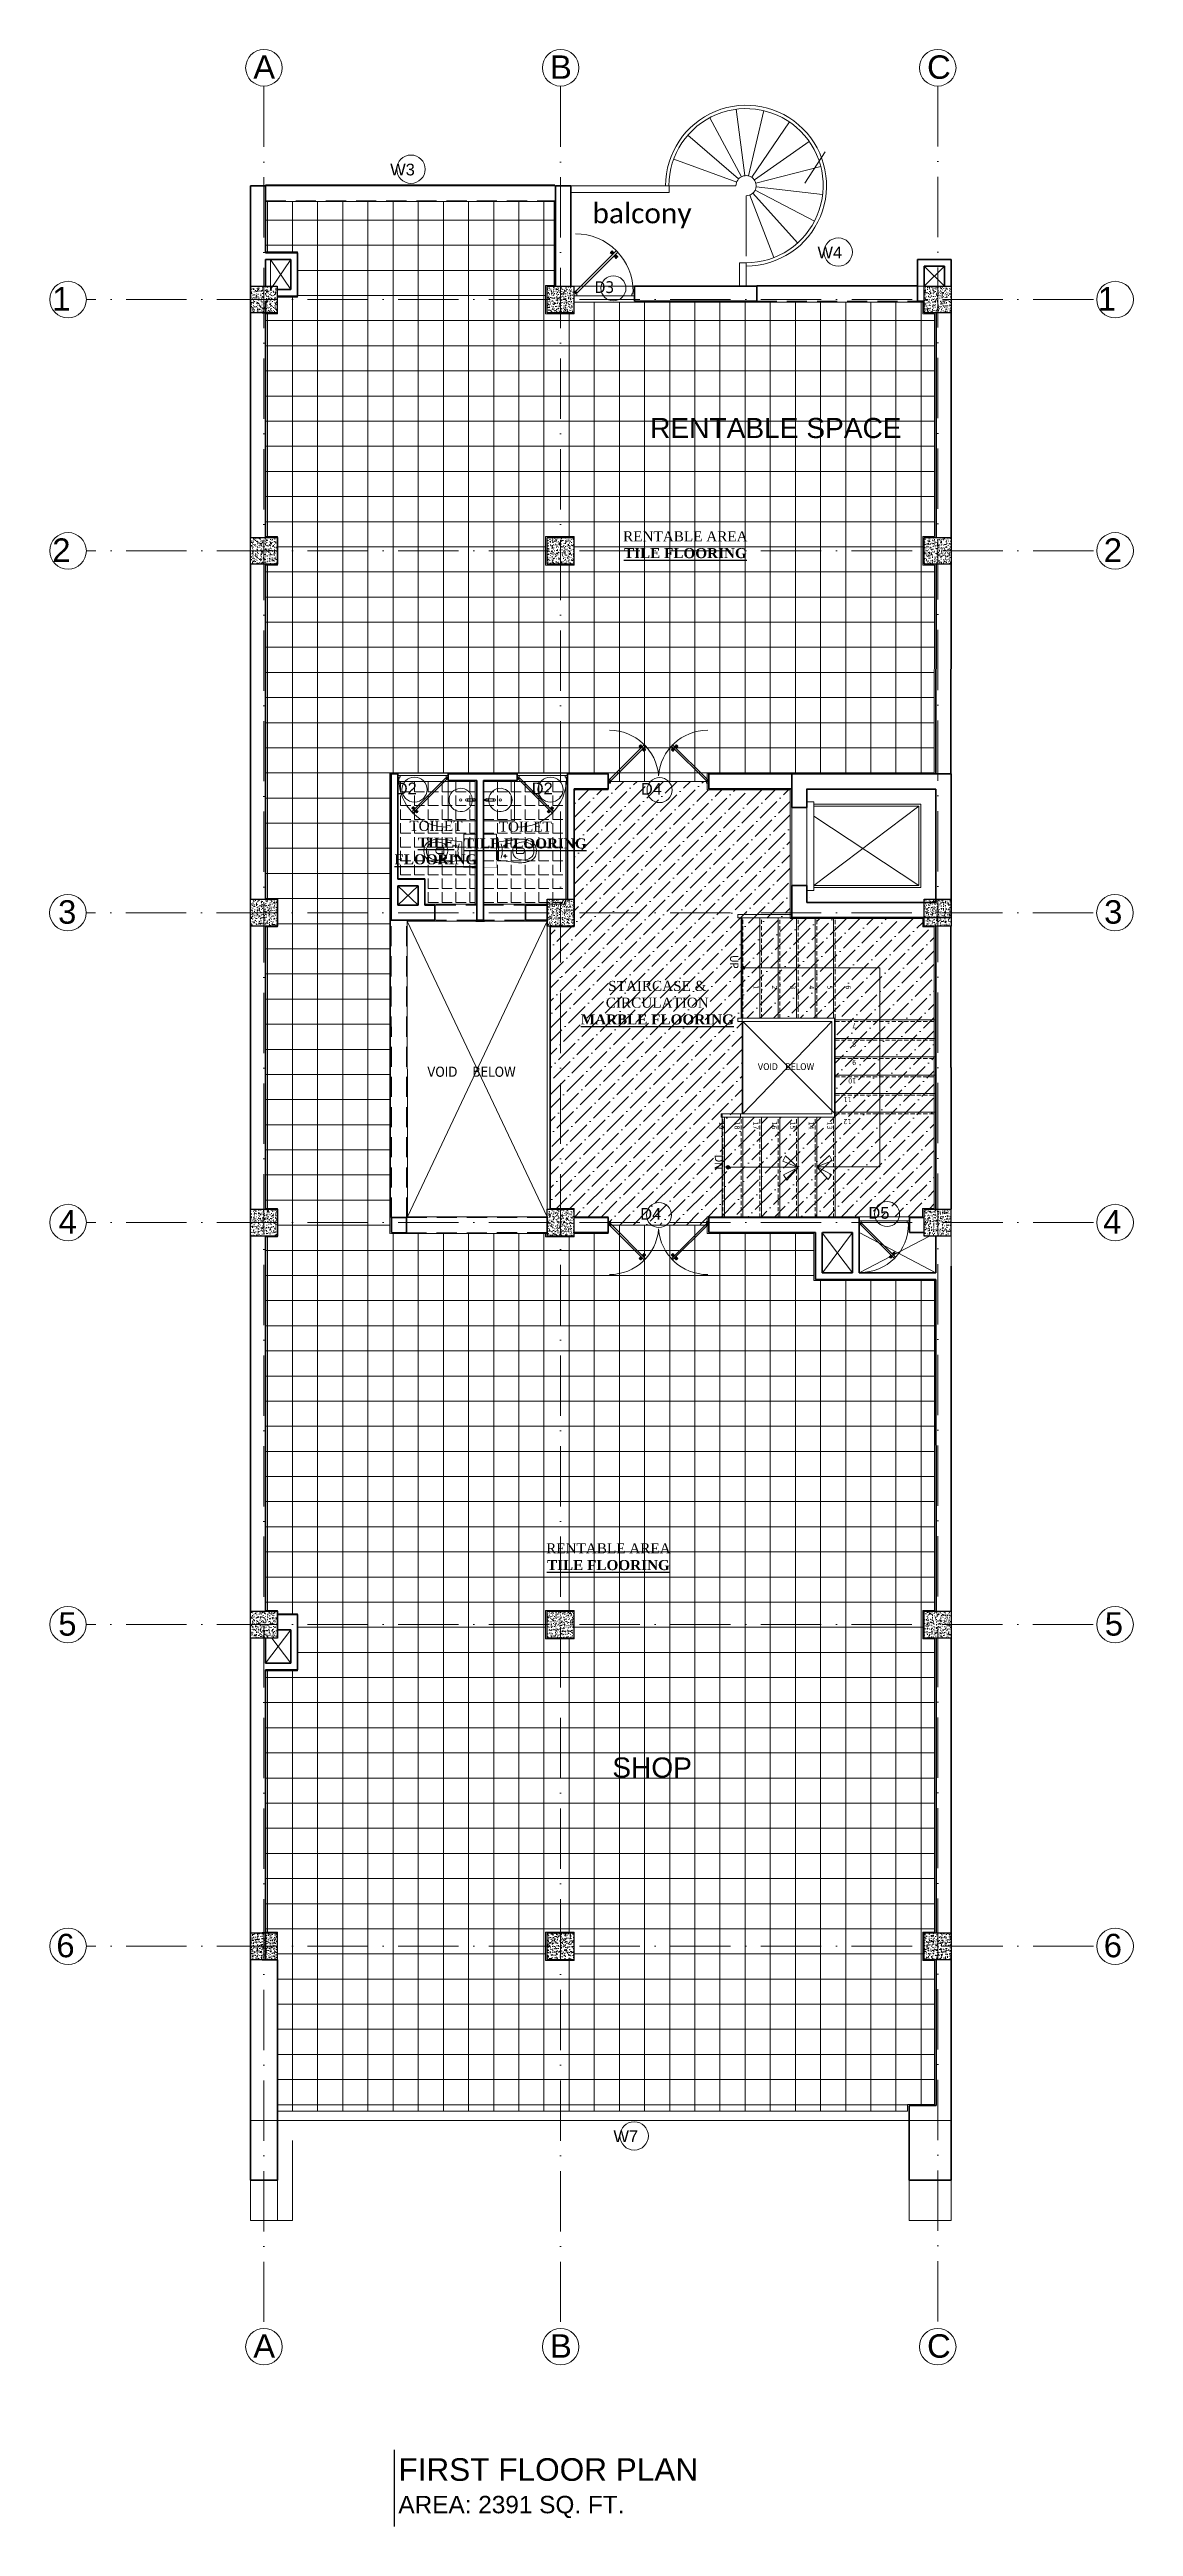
# Model space of a CAD drawing. Header units: inches. Extents: x 10755 to 33653, y -10992 to 10708.
# Drawn here: x 25991 to 26638, y -1506 to -28 of the extents above; entities that cross this region are included whole.
import ezdxf

# ---------------------------------------------------------------- set-up
doc = ezdxf.new("R2010")
doc.units = ezdxf.units.IN
doc.header["$MEASUREMENT"] = 0
for name, pattern in [('ACAD_ISO10W100', [18, 12, -3, 0, -3]), ('HIDDEN', [0.375, 0.25, -0.125]), ('SA-WC-P$0$HIDDEN', [2.25, 1.5, -0.75])]:
    doc.linetypes.add(name, pattern=pattern)
for name, color, linetype, lineweight in [('arrow line', 54, 'Continuous', 9), ('beam in plan', 241, 'HIDDEN', 20), ('centerline', 9, 'ACAD_ISO10W100', 5), ('col', 1, 'Continuous', 30), ('DIMINSION', 5, 'Continuous', 15), ('door', 15, 'Continuous', 18), ('hatch', 33, 'Continuous', 5), ('hatch 2', 8, 'Continuous', 13), ('hatch room', 33, 'Continuous', 9), ('hatch- rcc', 252, 'Continuous', 5), ('hatch1', 9, 'Continuous', 5), ('L1 furnitures', 252, 'Continuous', 9), ('Pillar', 11, 'Continuous', 25), ('PLASTER', 50, 'Continuous', 9), ('PUERTAS', 7, 'Continuous', 0), ('railing', 33, 'Continuous', 15), ('rs', 102, 'Continuous', 15), ('sill line', 21, 'Continuous', 20), ('STAIRCASE', 143, 'Continuous', 15), ('title text 1', 113, 'Continuous', 25), ('tread hidden', 200, 'HIDDEN', 9), ('wall', 1, 'Continuous', 35), ('win sec', 161, 'Continuous', 9)]:
    doc.layers.add(name, color=color, linetype=linetype, lineweight=lineweight)
doc.layers.add('T-TEXT', color=230, linetype='Continuous')
doc.layers.add('text 100', color=4, linetype='Continuous')
doc.layers.get('DIMINSION').off()
doc.styles.add('Prajwal', font='stylu.ttf', dxfattribs={"height": 9})
doc.styles.get("Standard").update_dxf_attribs({"font": 'arial.ttf'})
doc.styles.add('suren', font='times.ttf', dxfattribs={"height": 4})
pattern_1 = [(45, (12291.024, -12144.6764), (2.9831067, 10.938058), [14.0625, -2.8125, 0, -2.8125])]

msp = doc.modelspace()

# ---------------------------------------------------------------- texts
at = {"layer": 'T-TEXT', "ltscale": 100, "char_height": 14, "width": 12.94397, "style": 'suren'}
for s, insert, attachment_point in [('{\\fArial|b0|i0|c0|p34;A}', (26112.624, -31.3), 1), ('{\\fArial|b0|i0|c0|p34;B}', (26289.624, -31.3), 1), ('{\\fArial|b0|i0|c0|p34;C}', (26514.572, -31.3), 1), ('{\\fArial|b0|i0|c0|p34;1}', (26003.62, -169.655), 3), ('{\\fArial|b0|i0|c0|p34;1}', (26627.323, -169.655), 3), ('{\\fArial|b0|i0|c0|p34;2}', (26003.618, -319.655), 3), ('{\\fArial|b0|i0|c0|p34;2}', (26630.858, -319.655), 3), ('{\\fArial|b0|i0|c0|p34;3}', (26007.061, -535.655), 3), ('{\\fArial|b0|i0|c0|p34;3}', (26631.054, -535.655), 3), ('{\\fArial|b0|i0|c0|p34;4}', (26007.375, -720.655), 3), ('{\\fArial|b0|i0|c0|p34;4}', (26630.53, -720.655), 3), ('{\\fArial|b0|i0|c0|p34;5}', (26007.188, -960.655), 3), ('{\\fArial|b0|i0|c0|p34;5}', (26631.455, -960.655), 3), ('{\\fArial|b0|i0|c0|p34;6}', (26006.031, -1152.655), 3), ('{\\fArial|b0|i0|c0|p34;6}', (26630.853, -1152.655), 3), ('{\\fArial|b0|i0|c0|p34;A}', (26112.624, -1391.698), 1), ('{\\fArial|b0|i0|c0|p34;B}', (26289.624, -1391.698), 1), ('{\\fArial|b0|i0|c0|p34;C}', (26514.572, -1391.698), 1)]:
    msp.add_mtext(s, dxfattribs=dict(at, insert=insert, attachment_point=attachment_point))
at = {"layer": 'text 100', "char_height": 6, "attachment_point": 2}
for s, insert, width in [('\\A1;\\pxqc;{\\fTimes New Roman|b0|i0|c0|p18;RENTABLE AREA\\P\\fTimes New Roman|b1|i0|c0|p18;\\LTILE FLOORING}', (26370.379, -315.417), 110.08563), ('\\A1;\\pxqc;{\\fTimes New Roman|b0|i0|c0|p18;TOILET^J\\fTimes New Roman|b1|i0|c0|p18;\\LTILE FLOORING}', (26221.589, -488.23), 64.29519), ('\\A1;\\pxqc;{\\fTimes New Roman|b0|i0|c0|p18;TOILET^J\\fTimes New Roman|b1|i0|c0|p18;\\LTILE FLOORING}', (26274.863, -488.719), 69.24515), ('\\A1;\\pxqc;{\\fTimes New Roman|b0|i0|c0|p18;STAIRCASE & CIRCULATION\\P\\pq*;\\fTimes New Roman|b1|i0|c0|p18;\\LMARBLE FLOORING}', (26353.643, -583.798), 110.08563), ('\\A1;\\pxqc;{\\fTimes New Roman|b0|i0|c0|p18;RENTABLE AREA\\P\\fTimes New Roman|b1|i0|c0|p18;\\LTILE FLOORING}', (26324.465, -919.515), 110.08563)]:
    msp.add_mtext(s, dxfattribs=dict(at, insert=insert, width=width))
at = {"layer": 'title text 1', "style": 'Prajwal'}
for s, insert, char_height, width, attachment_point, rotation in [('\\pi-5.632;{\\fArial|b0|i0|c0|p34;W3}', (26199.953, -95.961), 7, 6.48014975013211e-13, 1, 359.956324), ('{\\fCalibri|b0|i0|c0|p34;balcony}', (26374.09, -119.573), 12, 322.36104, 3, 359.973975), ('\\pi-5.632;{\\fArial|b0|i0|c0|p34;W4}', (26454.844, -145.423), 7, 6.48014975013211e-13, 1, 359.956324), ('\\pi-5.632;{\\fTahoma|b0|i0|c0|p34;D3}', (26321.959, -166.147), 7, 6.48014975013211e-13, 1, 359.956324), ('\\pi-5.632;{\\fArial|b0|i0|c0|p34;D2}', (26203.286, -465.397), 7, 6.48014975013211e-13, 1, 359.956324), ('\\pi-5.632;{\\fArial|b0|i0|c0|p34;D2}', (26284.419, -465.397), 7, 6.48014975013211e-13, 1, 359.956324), ('\\pi-5.632;{\\fArial|b0|i0|c0|p34;D4}', (26349.502, -465.676), 7, 6.48014975013211e-13, 1, 359.956324), ('\\pi-5.632;{\\fArial|b0|i0|c0|p34;D4}', (26349.502, -465.676), 7, 6.48014975013211e-13, 1, 359.956324), ('\\pi-2.903;{\\fTahoma|b0|i0|c0|p34;1}', (26414.055, -589.372), 3, 6.480149750132112e-13, 1, 270), ('\\pi-2.903;{\\fTahoma|b0|i0|c0|p34;2}', (26425.055, -589.372), 3, 6.480149750132112e-13, 1, 270), ('\\pi-2.903;{\\fTahoma|b0|i0|c0|p34;3}', (26436.055, -589.372), 3, 6.480149750132112e-13, 1, 270), ('\\pi-2.903;{\\fTahoma|b0|i0|c0|p34;4}', (26447.055, -589.381), 3, 6.480149750132112e-13, 1, 270), ('\\pi-2.903;{\\fTahoma|b0|i0|c0|p34;5}', (26458.055, -589.384), 3, 6.480149750132112e-13, 1, 270), ('\\pi-2.903;{\\fTahoma|b0|i0|c0|p34;6}', (26469.055, -589.372), 3, 6.480149750132112e-13, 1, 270), ('\\pi-2.903;{\\fTahoma|b0|i0|c0|p34;8}', (26469.348, -623.029), 3, 6.480149750132112e-13, 1, 180), ('\\pi-2.903;{\\fTahoma|b0|i0|c0|p34;7}', (26469.348, -612.028), 3, 6.480149750132112e-13, 1, 180), ('\\pi-2.903;{\\fTahoma|b0|i0|c0|p34;9}', (26469.348, -634.029), 3, 6.480149750132112e-13, 1, 180), ('\\pi-2.903;{\\fTahoma|b0|i0|c0|p34;10}', (26469.348, -645.029), 3, 6.480149750132112e-13, 1, 180), ('\\pi-6.48e-013,l6.48e-013;{\\fTahoma|b0|i0|c0|p34;11}', (26469.348, -656.029), 3, 6.480149750132112e-13, 1, 180), ('\\pi-2.903;{\\fTahoma|b0|i0|c0|p34;19}', (26393.357, -670.689), 3, 6.480149750132112e-13, 1, 270), ('\\pi-2.903;{\\fTahoma|b0|i0|c0|p34;18}', (26402.766, -670.689), 3, 6.480149750132112e-13, 1, 270), ('\\pi-2.903;{\\fTahoma|b0|i0|c0|p34;17}', (26413.977, -670.643), 3, 6.480149750132112e-13, 1, 270), ('\\pi-2.903;{\\fTahoma|b0|i0|c0|p34;16}', (26424.977, -670.643), 3, 6.480149750132112e-13, 1, 270), ('\\pi-2.903;{\\fTahoma|b0|i0|c0|p34;15}', (26435.977, -670.643), 3, 6.480149750132112e-13, 1, 270), ('\\pi-2.903;{\\fTahoma|b0|i0|c0|p34;14}', (26446.977, -670.643), 3, 6.480149750132112e-13, 1, 270), ('\\pi-2.903;{\\fTahoma|b0|i0|c0|p34;13}', (26457.977, -670.643), 3, 6.480149750132112e-13, 1, 270), ('\\pi-6.48e-013,l6.48e-013;{\\fTahoma|b0|i0|c0|p34;12}', (26469.348, -669.286), 3, 6.480149750132112e-13, 1, 180), ('\\pi-5.632;{\\fArial|b0|i0|c0|p34;D4}', (26349.131, -719.369), 7, 6.48014975013211e-13, 1, 359.956324), ('\\pi-5.632;{\\fArial|b0|i0|c0|p34;D5}', (26485.241, -718.776), 7, 6.48014975013211e-13, 1, 359.956324), ('\\pi-5.632;{\\fArial|b0|i0|c0|p34;W7}', (26333.13, -1269.992), 7, 6.48014975013211e-13, 1, 359.956324)]:
    msp.add_mtext(s, dxfattribs=dict(at, insert=insert, char_height=char_height, width=width, attachment_point=attachment_point, rotation=rotation))
at = {"layer": 'title text 1', "attachment_point": 1, "style": 'Prajwal'}
for s, insert, char_height, width in [('{\\fSansSerif|b0|i0|c2|p2;RENTABLE SPACE}', (26349.383, -247.746), 12, 241.00666), ('{\\fSansSerif|b0|i0|c2|p2;SHOP}', (26326.797, -1047.382), 12, 241.00666), ('{\\fSansSerif|b0|i0|c2|p2;\\H1.333x;FIRST FLOOR PLAN\\P\\H0.7718x;AREA: 2391 SQ. FT. }', (26199.191, -1465.709), 10.1088, 301.72993)]:
    msp.add_mtext(s, dxfattribs=dict(at, insert=insert, char_height=char_height, width=width))
at = {"layer": 'title text 1', "color": 7, "char_height": 5, "width": 6.821210263296961e-13, "attachment_point": 7, "rotation": 270, "style": 'Prajwal'}
for s, insert in [('\\pi-4.137;{\\fTahoma|b0|i0|c0|p34;UP}', (26396.968, -572.643)), ('\\pi-4.137;{\\fTahoma|b0|i0|c0|p34;DN}', (26387.947, -691.654))]:
    msp.add_mtext(s, dxfattribs=dict(at, insert=insert))
at = {"layer": 'title text 1', "color": 7, "attachment_point": 7, "style": 'Prajwal'}
for s, insert, char_height, width in [('\\pi-4.964;{\\fTahoma|b0|i0|c0|p34;VOID    BELOW}', (26221.384, -641.127), 6, 78.30615), ('\\pi-3.309;{\\fTahoma|b0|i0|c0|p34;VOID   BELOW}', (26416.892, -637.058), 4, 42.84158)]:
    msp.add_mtext(s, dxfattribs=dict(at, insert=insert, char_height=char_height, width=width))

# ---------------------------------------------------------------- blocks, each defined once
blk = doc.blocks.new('ETERWEWE')
at = {"layer": 'hatch- rcc', "linetype": 'Continuous', "ltscale": 30}
h = blk.add_hatch(dxfattribs=at)
h.set_pattern_fill('AR-CONC', color=256, scale=0.5, style=0)
h.set_pattern_definition([(50, (0, 0), (3.586300913, -0.313760675), [0.375, -4.125]), (355, (0, 0), (-0.69375667, 3.76096067), [0.3, -3.3]), (100.4514445, (0.299, -0.026), (2.89254423, 3.447199955), [0.31870096, -3.50571056]), (46.1842, (0, 1), (5.33620665, -0.8275964), [0.5625, -6.1875]), (96.6356355, (0.4447, 0.931), (4.67330973, 4.870593), [0.47805171, -5.2585688]), (351.184164, (0, 1), (4.67330973, 4.870593), [0.45, -4.95]), (21, (0.5, 0.75), (2.98453526, -2.013094453), [0.375, -4.125]), (326, (0.5, 0.75), (1.21657666, 3.625750225), [0.3, -3.3]), (71.4514447, (0.7487, 0.5822), (4.20111188, 1.612655764), [0.31870095, -3.50571056]), (37.5, (0, 0), (0.060799277, 1.664469269), [0, -3.26, 0, -3.35, 0, -3.3125]), (7.5, (0, 0), (1.315347687, 1.97205856), [0, -1.91, 0, -3.185, 0, -1.2625]), (327.5, (-1.115, 0), (2.669112181, -0.112774359), [0, -1.25, 0, -3.9, 0, -5.175]), (317.5, (-1.615, 0), (2.915930847, 0.50052491), [0, -1.625, 0, -2.59, 0, -3.675])])
h.paths.add_polyline_path([(159423.2, -3794.6), (159439.2, -3794.6), (159439.2, -3778.6), (159423.2, -3778.6)])
at = {"layer": 'col', "linetype": 'Continuous', "ltscale": 30}
blk.add_lwpolyline([(159423.2, -3794.6), (159423.2, -3778.6), (159439.2, -3778.6), (159439.2, -3794.6), (159423.2, -3794.6)], dxfattribs=at)
blk = doc.blocks.new('wewerrr')
at = {"layer": 'DIMINSION', "linetype": 'Continuous'}
for p in [(16886.6, 33.2), (16886.6, 33.2), (17063.6, 33.2), (17063.6, 33.2), (17288.6, 33.2), (17288.6, 33.2), (16886.6, -116.8), (16886.6, -116.8), (17063.6, -116.8), (17063.6, -116.8), (17288.6, -116.8), (17288.6, -116.8), (16886.6, -332.8), (16886.6, -332.8), (17063.6, -332.8), (17063.6, -332.8), (17288.6, -332.8), (17288.6, -332.8), (16886.6, -517.8), (16886.6, -517.8), (17063.6, -517.8), (17063.6, -517.8), (17288.5, -517.8), (17288.5, -517.8), (16886.6, -757.8), (16886.6, -757.8), (17063.6, -757.8), (17063.6, -757.8), (17288.6, -757.8), (17288.6, -757.8), (16886.6, -949.8), (16886.6, -949.8), (17063.6, -949.8), (17063.6, -949.8), (17288.6, -949.8), (17288.6, -949.8)]:
    blk.add_blockref('ETERWEWE', p, dxfattribs=at)
blk = doc.blocks.new('wwewrr')
at = {"layer": 'STAIRCASE'}
for p, q in [((177644.3, -3436.6), (177639.1, -3396.9)), ((177646.4, -3436.7), (177655.7, -3397.8)), ((177640.5, -3438.6), (177610.3, -3412.4)), ((177642.2, -3437.3), (177623.3, -3402)), ((177648.4, -3437.6), (177670.9, -3404.5)), ((177639.4, -3440.5), (177601.9, -3426.7)), ((177650, -3439.1), (177682.7, -3416.2)), ((177597, -3442.6), (177639, -3442.6)), ((177650.9, -3441.1), (177689.6, -3431.2)), ((177651, -3443.2), (177690.7, -3447.8)), ((177645.1, -3448.6), (177645.1, -3484.6)), ((177647.2, -3448.2), (177661.6, -3485.5)), ((177649.1, -3447), (177675.7, -3476.8)), ((177650.4, -3445.3), (177685.9, -3463.7))]:
    blk.add_line(p, q, dxfattribs=at)
for radius, end in [(48, 180.0438), (46, 180.0438), (6, 180.3064)]:
    blk.add_arc((177645, -3442.6), radius, 270.0188, end, dxfattribs=at)
blk = doc.blocks.new('2ft6in')
at = {"layer": 'PUERTAS', "color": 2}
for p, q in [((0.8, 2.1), (21, 22.3)), ((21.7, 21.6), (1.5, 1.4)), ((18.3, 21.8), (18.3, 21.8)), ((21.7, 21.6), (21, 22.3)), ((21.2, 18.9), (21.2, 18.9)), ((0, 2), (0, 0)), ((0.6, 2), (0, 2)), ((1.3, 0), (0, 0)), ((0.6, 1.3), (0.6, 2)), ((0.7, 1.3), (0.6, 1.3)), ((0.7, 1.3), (0.7, 2)), ((0.7, 1), (0.7, 1.3)), ((1.3, 1), (0.7, 1)), ((1.4, 1.6), (0.8, 2.1)), ((1.3, 1.5), (0.8, 2.1)), ((1.4, 1.6), (1.3, 1.5)), ((1.5, 1.4), (1.3, 1.5)), ((1.3, 0), (1.3, 1)), ((28.7, 0), (28.7, 1)), ((28.7, 1), (29.3, 1)), ((28.7, 0), (30, 0)), ((29.3, 1), (29.3, 2)), ((29.3, 2), (30, 2)), ((30, 0), (30, 2))]:
    blk.add_line(p, q, dxfattribs=at)
at = {"layer": 'PUERTAS', "color": 8}
for p, q in [((18.8, 20.8), (18, 21.4)), ((18.9, 20.8), (18.1, 21.5)), ((19, 20.9), (18.2, 21.6)), ((18.4, 21.9), (18.3, 21.8)), ((19.1, 21), (18.3, 21.7)), ((18.4, 21.9), (18.6, 22)), ((18.6, 22), (18.6, 22)), ((19.3, 21.3), (18.6, 22)), ((19.4, 21.4), (18.8, 22.1)), ((19.6, 21.5), (18.9, 22.3)), ((19.5, 21.5), (18.9, 22.3)), ((18.9, 20.3), (19.2, 20.7)), ((19.1, 20.8), (19, 20.9)), ((19.2, 20.9), (19.1, 21)), ((19.1, 20.8), (19.1, 20.9)), ((19.1, 20.4), (19.3, 20.8)), ((19.3, 20.9), (19.2, 21)), ((19.4, 21.1), (19.3, 21.2)), ((19.3, 20.6), (19.3, 20.8)), ((19.5, 21.2), (19.4, 21.3)), ((19.5, 21.2), (19.4, 21.3)), ((19.5, 21.1), (19.4, 21.2)), ((19.4, 20.8), (19.4, 20.9)), ((19.6, 20.9), (19.4, 20.9)), ((19.7, 21.1), (19.5, 21)), ((20.1, 21.4), (19.6, 21.1)), ((19.9, 21.2), (19.6, 21.1)), ((19.7, 19.5), (20.1, 19.8)), ((19.9, 19.7), (20.2, 19.8)), ((20.1, 19.9), (20.3, 19.9)), ((20.2, 20), (20.3, 20)), ((20.2, 19.7), (20.3, 19.6)), ((20.2, 19.7), (20.3, 19.6)), ((20.2, 19.4), (20.9, 18.7)), ((20.2, 19.4), (20.8, 18.6)), ((20.3, 20.1), (20.4, 20)), ((20.3, 19.8), (20.4, 19.7)), ((20.3, 19.5), (21, 18.8)), ((20.5, 20.3), (20.4, 20.1)), ((20.4, 19.8), (20.4, 19.7)), ((20.7, 20.5), (20.5, 20.2)), ((20.5, 20), (20.6, 19.9)), ((20.5, 19.6), (21.1, 18.9)), ((20.8, 20.6), (20.6, 20.2)), ((20.6, 20.1), (20.7, 20)), ((20.6, 20.1), (20.7, 20)), ((20.6, 20), (20.7, 20)), ((20.7, 19.9), (21.4, 19.2)), ((20.8, 20), (21.6, 19.3)), ((20.9, 20.1), (21.7, 19.5)), ((21, 20.1), (21.7, 19.5)), ((21.3, 19), (21.2, 18.9)), ((21.3, 19), (21.4, 19.1)), ((21.4, 19.2), (21.4, 19.1)), ((0, 0), (30, 0))]:
    blk.add_line(p, q, dxfattribs=at)
at = {"layer": 'PUERTAS', "color": 1}
for p, q in [((18.1, 21.5), (18.5, 21.9)), ((18.1, 21.4), (18.5, 21.9)), ((18.1, 21.5), (18.1, 21.5)), ((18.7, 20.8), (18.1, 21.3)), ((18.9, 22.3), (18.5, 21.9)), ((18.8, 22.2), (18.5, 21.9)), ((18.8, 22.2), (18.8, 22.2)), ((18.8, 20.8), (19.2, 21.2)), ((18.8, 20.2), (19.1, 20.6)), ((18.9, 20.1), (18.8, 20.1)), ((18.9, 20.9), (18.9, 20.9)), ((19.5, 21.6), (19, 22.3)), ((19, 20.9), (19.2, 21.1)), ((19.1, 20.8), (19, 20.9)), ((19.1, 20.8), (19.3, 21)), ((19.1, 20.7), (19.1, 20.7)), ((19.1, 20.6), (19.1, 20.6)), ((19.5, 21.5), (19.2, 21.2)), ((19.5, 21.3), (19.2, 21.1)), ((19.5, 21.2), (19.3, 21)), ((19.4, 21.4), (19.5, 21.4)), ((19.5, 21.2), (19.4, 21.3)), ((19.5, 19.4), (19.5, 19.4)), ((19.6, 21.2), (19.6, 21.2)), ((19.6, 19.4), (20, 19.7)), ((20.1, 21.5), (19.7, 21.2)), ((19.7, 21.2), (19.7, 21.2)), ((20, 19.7), (20, 19.7)), ((20.1, 19.7), (20.1, 19.7)), ((20.2, 21.5), (20.2, 21.5)), ((20.2, 19.7), (20.4, 19.9)), ((20.2, 19.4), (20.6, 19.8)), ((20.2, 19.7), (20.3, 19.6)), ((20.2, 19.3), (20.8, 18.6)), ((20.3, 19.6), (20.5, 19.8)), ((20.3, 19.5), (20.3, 19.5)), ((20.6, 20.1), (20.4, 19.9)), ((20.7, 20), (20.5, 19.8)), ((20.7, 20.2), (20.6, 20.2)), ((20.9, 20.1), (20.6, 19.8)), ((20.6, 20.1), (20.7, 20)), ((20.9, 20.7), (20.7, 20.3)), ((20.7, 20.3), (20.7, 20.3)), ((20.8, 20), (20.8, 20)), ((20.9, 20.8), (20.9, 20.8)), ((20.9, 18.6), (21.3, 19.1)), ((20.9, 18.7), (21.3, 19)), ((20.9, 18.7), (20.9, 18.7)), ((21, 20.1), (21.7, 19.6)), ((21.7, 19.5), (21.3, 19.1)), ((21.7, 19.4), (21.3, 19)), ((21.6, 19.4), (21.7, 19.4))]:
    blk.add_line(p, q, dxfattribs=at)
at = {"layer": 'PUERTAS', "color": 2}
for radius in [0.129, 0.0627]:
    blk.add_circle((0.7, 2.1), radius, dxfattribs=at)
at = {"layer": 'PUERTAS', "color": 8}
blk.add_arc((0.7, 2.1), 28.7, 359.7285, 90.0333, dxfattribs=at)
at = {"layer": 'PUERTAS', "color": 1}
for centre, start, end in [((18.8, 20.8), 231.0764, 315), ((18.9, 20.2), 135, 225), ((18.9, 22.2), 38.9236, 135), ((19, 20.9), 225, 315), ((19.2, 20.7), 135, 219.7428), ((19.1, 20.6), 315, 39.7428), ((19.5, 21.6), 315, 38.9236), ((19.4, 21.4), 315, 45), ((19.6, 21.2), 50.2572, 135), ((19.6, 19.5), 225, 315), ((19.7, 21.3), 230.2572, 315), ((20.1, 19.6), 50.2572, 135), ((20.2, 21.4), 45, 135), ((20.2, 19.7), 230.2572, 315), ((20.3, 19.4), 135, 218.9236), ((20.4, 19.5), 135, 225), ((20.7, 20.3), 135, 219.7428), ((20.6, 20.2), 315, 39.7428), ((20.8, 20), 45, 135), ((20.8, 18.7), 218.9236, 315), ((20.9, 20.7), 315, 45), ((21, 20.1), 51.0764, 135), ((21.7, 19.5), 315, 51.0764)]:
    blk.add_arc(centre, 0.0667, start, end, dxfattribs=at)
blk = doc.blocks.new('A$C03EF3246')
at = {"layer": 'arrow line'}
for q in [(-16.4, -1), (-2, -1)]:
    blk.add_line((-9.2, 6.2), q, dxfattribs=at)
for points in [[(-16.4, -1), (-13.3, -2.8), (-9.2, 6.2)], [(-2, -1), (-5, -2.8), (-9.2, 6.2)]]:
    blk.add_lwpolyline(points, dxfattribs=at)
blk = doc.blocks.new('rwewrwe')
at = {"layer": 'railing', "linetype": 'Continuous', "ltscale": 30}
blk.add_line((179366.9, -4040), (179367.9, -4040), dxfattribs=at)
at = {"layer": 'STAIRCASE', "linetype": 'Continuous', "ltscale": 30}
for p, q in [((179345.9, -4031), (179345.9, -4031)), ((179356.9, -4031), (179356.9, -4031))]:
    blk.add_line(p, q, dxfattribs=at)
at = {"layer": 'wall', "color": 7, "ltscale": 30}
for p, q in [((179364, -3954.2), (179364, -3974.3)), ((179459, -3954.2), (179364, -3954.2)), ((179459, -3963.2), (179459, -3954.2)), ((179364, -3974.3), (179373, -3974.3)), ((179373, -3963.2), (179373, -3974.3)), ((179373, -3963.2), (179450, -3963.2)), ((179450, -3963.2), (179450, -4031)), ((179459, -4040), (179459, -3963.2)), ((179364, -4020.8), (179364, -4040)), ((179373, -4020.8), (179364, -4020.8)), ((179373, -4020.8), (179373, -4031)), ((179373, -4031), (179450, -4031)), ((179459, -4040), (179364, -4040))]:
    blk.add_line(p, q, dxfattribs=at)
at = {"layer": 'wall', "color": 7}
blk.add_line((179373, -4020.8), (179364, -4020.8), dxfattribs=at)
at = {"layer": 'win sec', "color": 7}
for p, q in [((179364, -3974.3), (179364, -4021.7)), ((179377.1, -3970.9), (179373, -3970.9)), ((179373, -3974.3), (179373, -4021.7)), ((179377.1, -4023.7), (179377.1, -3970.9)), ((179377.1, -3972.2), (179441, -3972.2)), ((179377.1, -3973.4), (179439.7, -3973.4)), ((179377.1, -4020.8), (179439.7, -3973.4)), ((179439.7, -4020.8), (179439.7, -3973.4)), ((179441, -4022), (179441, -3972.2)), ((179377.1, -3979.4), (179439.7, -4020.8)), ((179377.1, -4020.8), (179439.7, -4020.8)), ((179373, -4023.7), (179377.1, -4023.7)), ((179374.4, -4028), (179374.4, -4028)), ((179377.1, -4022), (179441, -4022))]:
    blk.add_line(p, q, dxfattribs=at)
blk = doc.blocks.new('AEYRRR')
at = {"layer": 'door', "color": 2}
for p, q in [((190590.6, 10550), (190611.3, 10570.7)), ((190612, 10570), (190591.3, 10549.2)), ((190608.6, 10570.1), (190608.5, 10570.2)), ((190612, 10570), (190611.3, 10570.7)), ((190611.5, 10567.2), (190611.5, 10567.2)), ((190627.5, 10570), (190628.2, 10570.7)), ((190627.5, 10570), (190648.3, 10549.2)), ((190628, 10567.2), (190628, 10567.2)), ((190648.9, 10550), (190628.2, 10570.7)), ((190631, 10570.1), (190631, 10570.2)), ((190589.8, 10549.9), (190589.8, 10547.8)), ((190590.4, 10549.9), (190589.8, 10549.9)), ((190591.1, 10547.8), (190589.8, 10547.8)), ((190590.4, 10549.1), (190590.4, 10549.9)), ((190590.4, 10549.1), (190590.4, 10549.9)), ((190590.4, 10548.9), (190590.4, 10549.1)), ((190590.4, 10549.1), (190590.4, 10549.1)), ((190591.1, 10548.9), (190590.4, 10548.9)), ((190591.2, 10549.5), (190590.6, 10550)), ((190591.1, 10549.4), (190590.6, 10549.9)), ((190591.2, 10549.5), (190591.1, 10549.4)), ((190591.3, 10549.2), (190591.1, 10549.4)), ((190591.1, 10547.8), (190591.1, 10548.9)), ((190648.3, 10549.2), (190648.4, 10549.4)), ((190648.4, 10549.5), (190648.9, 10550)), ((190648.4, 10549.4), (190649, 10549.9)), ((190648.4, 10549.5), (190648.4, 10549.4)), ((190648.4, 10547.8), (190648.4, 10548.9)), ((190648.4, 10548.9), (190649.1, 10548.9)), ((190648.4, 10547.8), (190649.8, 10547.8)), ((190649.1, 10549.1), (190649.1, 10549.9)), ((190649.1, 10549.1), (190649.1, 10549.9)), ((190649.1, 10549.9), (190649.8, 10549.9)), ((190649.1, 10548.9), (190649.1, 10549.1)), ((190649.1, 10549.1), (190649.1, 10549.1)), ((190649.8, 10549.9), (190649.8, 10547.8))]:
    blk.add_line(p, q, dxfattribs=at)
at = {"layer": 'door', "color": 1}
for p, q in [((190608.3, 10569.9), (190608.7, 10570.3)), ((190608.3, 10569.8), (190608.7, 10570.2)), ((190608.3, 10569.9), (190608.3, 10569.9)), ((190609, 10569.2), (190608.3, 10569.7)), ((190609.1, 10570.7), (190608.7, 10570.2)), ((190609.1, 10570.7), (190608.7, 10570.3)), ((190609.1, 10570.6), (190609.1, 10570.7)), ((190609.1, 10569.2), (190609.4, 10569.5)), ((190609.1, 10568.6), (190609.3, 10569)), ((190609.1, 10568.5), (190609.1, 10568.5)), ((190609.8, 10570), (190609.2, 10570.7)), ((190609.2, 10569.3), (190609.2, 10569.2)), ((190609.3, 10569.2), (190609.5, 10569.5)), ((190609.4, 10569.2), (190609.3, 10569.3)), ((190609.3, 10569), (190609.4, 10569)), ((190609.8, 10569.9), (190609.4, 10569.5)), ((190609.4, 10569.1), (190609.6, 10569.4)), ((190609.4, 10569.1), (190609.4, 10569.1)), ((190609.7, 10569.7), (190609.5, 10569.5)), ((190609.8, 10569.6), (190609.6, 10569.4)), ((190609.7, 10569.8), (190609.7, 10569.8)), ((190609.8, 10569.6), (190609.7, 10569.7)), ((190609.8, 10567.8), (190609.8, 10567.7)), ((190609.9, 10569.6), (190609.9, 10569.6)), ((190609.9, 10567.7), (190610.3, 10568)), ((190610.4, 10569.9), (190610, 10569.6)), ((190610, 10569.6), (190610, 10569.6)), ((190610.3, 10568), (190610.3, 10568)), ((190610.4, 10568), (190610.4, 10568)), ((190610.5, 10569.9), (190610.5, 10569.9)), ((190610.5, 10568), (190610.7, 10568.2)), ((190610.5, 10567.7), (190610.9, 10568.1)), ((190610.5, 10568), (190610.6, 10567.9)), ((190610.5, 10567.6), (190611.1, 10566.9)), ((190610.6, 10567.9), (190610.8, 10568.2)), ((190610.6, 10567.8), (190610.6, 10567.8)), ((190610.9, 10568.5), (190610.7, 10568.2)), ((190611, 10568.4), (190610.8, 10568.2)), ((190611.2, 10569.1), (190610.9, 10568.7)), ((190610.9, 10568.7), (190610.9, 10568.7)), ((190610.9, 10568.6), (190610.9, 10568.6)), ((190611.2, 10568.5), (190610.9, 10568.1)), ((190610.9, 10568.5), (190611, 10568.4)), ((190611.1, 10568.4), (190611.1, 10568.4)), ((190611.2, 10569.2), (190611.2, 10569.2)), ((190611.2, 10566.9), (190611.6, 10567.4)), ((190611.2, 10567), (190611.6, 10567.3)), ((190611.2, 10567), (190611.2, 10567)), ((190611.3, 10568.5), (190612, 10567.9)), ((190612, 10567.8), (190611.6, 10567.4)), ((190612, 10567.7), (190611.6, 10567.3)), ((190612, 10567.7), (190612, 10567.7)), ((190628.2, 10568.5), (190627.5, 10567.9)), ((190627.5, 10567.8), (190627.9, 10567.4)), ((190627.6, 10567.7), (190627.5, 10567.7)), ((190627.5, 10567.7), (190627.9, 10567.3)), ((190628.4, 10566.9), (190627.9, 10567.4)), ((190628.3, 10567), (190627.9, 10567.3)), ((190628.3, 10569.2), (190628.3, 10569.2)), ((190628.3, 10569.1), (190628.6, 10568.7)), ((190628.3, 10568.5), (190628.7, 10568.1)), ((190628.3, 10567), (190628.3, 10567)), ((190628.4, 10568.4), (190628.4, 10568.4)), ((190628.6, 10568.5), (190628.5, 10568.4)), ((190628.5, 10568.4), (190628.7, 10568.2)), ((190629, 10567.6), (190628.5, 10566.9)), ((190628.6, 10568.7), (190628.6, 10568.7)), ((190628.6, 10568.6), (190628.6, 10568.6)), ((190628.6, 10568.5), (190628.8, 10568.2)), ((190628.9, 10567.9), (190628.7, 10568.2)), ((190629, 10567.7), (190628.7, 10568.1)), ((190629, 10568), (190628.8, 10568.2)), ((190629, 10568), (190628.9, 10567.9)), ((190628.9, 10567.8), (190628.9, 10567.8)), ((190629, 10569.9), (190629, 10569.9)), ((190629.1, 10569.9), (190629.5, 10569.6)), ((190629.1, 10568), (190629.1, 10568)), ((190629.6, 10567.7), (190629.2, 10568)), ((190629.2, 10568), (190629.2, 10568)), ((190629.5, 10569.6), (190629.5, 10569.6)), ((190629.6, 10569.6), (190629.6, 10569.6)), ((190629.7, 10570), (190630.3, 10570.7)), ((190629.7, 10569.9), (190630.1, 10569.5)), ((190629.7, 10569.6), (190629.8, 10569.7)), ((190629.7, 10569.6), (190629.9, 10569.4)), ((190629.7, 10567.8), (190629.7, 10567.7)), ((190629.8, 10569.8), (190629.8, 10569.8)), ((190629.8, 10569.7), (190630, 10569.5)), ((190630.2, 10569.1), (190629.9, 10569.4)), ((190630.3, 10569.2), (190630, 10569.5)), ((190630.5, 10569.2), (190630.1, 10569.5)), ((190630.2, 10569.2), (190630.3, 10569.3)), ((190630.2, 10569.1), (190630.2, 10569.1)), ((190630.2, 10569), (190630.2, 10569)), ((190630.4, 10568.6), (190630.2, 10569)), ((190630.4, 10570.7), (190630.8, 10570.2)), ((190630.4, 10570.6), (190630.5, 10570.7)), ((190630.4, 10569.3), (190630.4, 10569.2)), ((190630.4, 10568.5), (190630.4, 10568.5)), ((190630.5, 10570.7), (190630.8, 10570.3)), ((190630.5, 10569.2), (190631.2, 10569.7)), ((190631.2, 10569.9), (190630.8, 10570.3)), ((190631.2, 10569.8), (190630.8, 10570.2)), ((190631.2, 10569.9), (190631.2, 10569.9))]:
    blk.add_line(p, q, dxfattribs=at)
at = {"layer": 'door', "color": 8}
for p, q in [((190609, 10569.1), (190608.3, 10569.8)), ((190609.1, 10569.2), (190608.3, 10569.8)), ((190609.2, 10569.3), (190608.4, 10570)), ((190608.7, 10570.3), (190608.5, 10570.2)), ((190609.3, 10569.4), (190608.6, 10570.1)), ((190608.7, 10570.3), (190608.8, 10570.4)), ((190608.8, 10570.4), (190608.8, 10570.4)), ((190609.6, 10569.6), (190608.9, 10570.4)), ((190609.7, 10569.8), (190609, 10570.5)), ((190609.8, 10569.9), (190609.1, 10570.7)), ((190609.8, 10569.9), (190609.2, 10570.7)), ((190609.2, 10568.6), (190609.4, 10569.1)), ((190609.4, 10569.2), (190609.3, 10569.3)), ((190609.4, 10569.2), (190609.3, 10569.3)), ((190609.4, 10569.2), (190609.3, 10569.3)), ((190609.3, 10568.8), (190609.5, 10569.1)), ((190609.5, 10569.3), (190609.4, 10569.4)), ((190609.5, 10569), (190609.6, 10569.2)), ((190609.7, 10569.5), (190609.6, 10569.6)), ((190609.7, 10569.5), (190609.6, 10569.5)), ((190609.8, 10569.6), (190609.7, 10569.7)), ((190609.8, 10569.6), (190609.7, 10569.7)), ((190609.7, 10569.1), (190609.7, 10569.3)), ((190609.8, 10569.3), (190609.7, 10569.3)), ((190610.2, 10569.6), (190609.8, 10569.5)), ((190610, 10569.4), (190609.8, 10569.4)), ((190610.3, 10569.8), (190609.9, 10569.5)), ((190610, 10567.8), (190610.4, 10568.1)), ((190610.1, 10568), (190610.5, 10568.2)), ((190610.3, 10568.2), (190610.5, 10568.2)), ((190610.5, 10568.3), (190610.6, 10568.3)), ((190610.5, 10568.1), (190610.6, 10568)), ((190610.5, 10568), (190610.6, 10567.9)), ((190610.5, 10567.8), (190611.2, 10567)), ((190610.5, 10567.7), (190611.1, 10566.9)), ((190610.6, 10568.5), (190610.6, 10568.4)), ((190610.6, 10568.2), (190610.7, 10568.1)), ((190610.6, 10568.1), (190610.7, 10568)), ((190610.6, 10567.9), (190611.3, 10567.1)), ((190610.8, 10568.6), (190610.7, 10568.4)), ((190610.7, 10568), (190611.4, 10567.2)), ((190611, 10568.8), (190610.8, 10568.5)), ((190610.8, 10568.3), (190610.9, 10568.2)), ((190611.1, 10569), (190610.9, 10568.6)), ((190610.9, 10568.5), (190611, 10568.4)), ((190610.9, 10568.4), (190611, 10568.3)), ((190610.9, 10568.4), (190611, 10568.3)), ((190611, 10568.2), (190611.7, 10567.5)), ((190611.1, 10568.3), (190611.9, 10567.7)), ((190611.2, 10568.5), (190612, 10567.8)), ((190611.2, 10568.4), (190612, 10567.8)), ((190611.6, 10567.3), (190611.5, 10567.2)), ((190611.6, 10567.3), (190611.8, 10567.5)), ((190611.7, 10567.5), (190611.8, 10567.5)), ((190628.3, 10568.5), (190627.5, 10567.8)), ((190628.3, 10568.4), (190627.5, 10567.8)), ((190628.4, 10568.3), (190627.7, 10567.7)), ((190628.5, 10568.2), (190627.8, 10567.5)), ((190627.8, 10567.5), (190627.8, 10567.5)), ((190627.9, 10567.3), (190627.8, 10567.5)), ((190627.9, 10567.3), (190628, 10567.2)), ((190628.8, 10568), (190628.1, 10567.2)), ((190628.9, 10567.9), (190628.2, 10567.1)), ((190629, 10567.8), (190628.3, 10567)), ((190628.4, 10569), (190628.7, 10568.6)), ((190629, 10567.7), (190628.4, 10566.9)), ((190628.6, 10568.5), (190628.5, 10568.4)), ((190628.6, 10568.4), (190628.5, 10568.3)), ((190628.6, 10568.8), (190628.7, 10568.5)), ((190628.7, 10568.4), (190628.6, 10568.3)), ((190628.7, 10568.3), (190628.6, 10568.2)), ((190628.8, 10568.6), (190628.8, 10568.4)), ((190628.9, 10568.2), (190628.8, 10568.1)), ((190628.9, 10568.5), (190628.9, 10568.4)), ((190629, 10568.3), (190628.9, 10568.3)), ((190629, 10568.1), (190628.9, 10568)), ((190629, 10568.1), (190628.9, 10568)), ((190629, 10568), (190628.9, 10567.9)), ((190629.2, 10568.2), (190629, 10568.2)), ((190629.4, 10568), (190629.1, 10568.2)), ((190629.6, 10567.8), (190629.1, 10568.1)), ((190629.2, 10569.8), (190629.6, 10569.5)), ((190629.4, 10569.6), (190629.7, 10569.5)), ((190629.6, 10569.4), (190629.8, 10569.4)), ((190629.7, 10569.9), (190630.3, 10570.7)), ((190629.7, 10569.6), (190629.8, 10569.7)), ((190629.7, 10569.3), (190629.8, 10569.3)), ((190629.8, 10569.9), (190630.4, 10570.7)), ((190629.8, 10569.6), (190629.9, 10569.7)), ((190629.8, 10569.5), (190629.9, 10569.6)), ((190629.8, 10569.1), (190629.9, 10569.3)), ((190629.9, 10569.8), (190630.5, 10570.5)), ((190629.9, 10569.5), (190630, 10569.5)), ((190630, 10569.6), (190630.7, 10570.4)), ((190630, 10569.3), (190630.1, 10569.4)), ((190630, 10569), (190630, 10569.2)), ((190630.2, 10568.8), (190630, 10569.1)), ((190630.1, 10569.2), (190630.2, 10569.3)), ((190630.1, 10569.2), (190630.2, 10569.3)), ((190630.4, 10568.6), (190630.1, 10569.1)), ((190630.2, 10569.4), (190631, 10570.1)), ((190630.2, 10569.2), (190630.2, 10569.3)), ((190630.3, 10569.3), (190631.1, 10570)), ((190630.4, 10569.2), (190631.2, 10569.8)), ((190630.5, 10569.1), (190631.3, 10569.8)), ((190630.9, 10570.3), (190630.7, 10570.4)), ((190630.7, 10570.4), (190630.7, 10570.4)), ((190630.9, 10570.3), (190631, 10570.2))]:
    blk.add_line(p, q, dxfattribs=at)
at = {"layer": 'door', "color": 2}
for centre, radius in [((190590.5, 10550), 0.133), ((190590.5, 10550), 0.0643), ((190649.1, 10550), 0.133), ((190649.1, 10550), 0.0643)]:
    blk.add_circle(centre, radius, dxfattribs=at)
at = {"layer": 'door', "color": 8}
for centre, start, end in [((190590.5, 10550), 4.2752, 90.0333), ((190649.1, 10550), 89.9667, 175.7248)]:
    blk.add_arc(centre, 29.4, start, end, dxfattribs=at)
at = {"layer": 'door', "color": 1}
for centre, start, end in [((190609, 10569.2), 231.0764, 315), ((190609.2, 10570.6), 38.9236, 135), ((190609.1, 10568.5), 135, 225), ((190609.2, 10569.3), 225, 315), ((190609.4, 10569.1), 135, 219.7428), ((190609.3, 10569), 315, 39.7428), ((190609.7, 10569.7), 315, 45), ((190609.8, 10569.9), 315, 38.9236), ((190609.9, 10569.6), 50.2572, 135), ((190609.9, 10567.8), 225, 315), ((190609.9, 10569.7), 230.2572, 315), ((190610.3, 10568), 50.2572, 135), ((190610.4, 10569.8), 45, 135), ((190610.4, 10568.1), 230.2572, 315), ((190610.5, 10567.7), 135, 218.9236), ((190610.6, 10567.9), 135, 225), ((190611, 10568.6), 135, 219.7428), ((190610.9, 10568.5), 315, 39.7428), ((190611.1, 10568.3), 45, 135), ((190611.1, 10567), 218.9236, 315), ((190611.2, 10569.1), 315, 45), ((190611.3, 10568.4), 51.0764, 135), ((190612, 10567.9), 315, 51.0764), ((190627.6, 10567.9), 128.9236, 225), ((190628.3, 10568.4), 45, 128.9236), ((190628.4, 10569.1), 135, 225), ((190628.4, 10568.3), 45, 135), ((190628.4, 10567), 225, 321.0764), ((190628.5, 10568.6), 320.2572, 45), ((190628.6, 10568.5), 140.2572, 225), ((190628.9, 10567.9), 315, 45), ((190629.1, 10569.8), 45, 135), ((190629.1, 10568.1), 225, 309.7428), ((190629, 10567.7), 321.0764, 45), ((190629.2, 10568), 45, 129.7428), ((190629.6, 10569.7), 225, 309.7428), ((190629.7, 10569.6), 45, 129.7428), ((190629.7, 10567.8), 225, 315), ((190629.8, 10569.9), 141.0764, 225), ((190629.9, 10569.7), 135, 225), ((190630.1, 10569.1), 320.2572, 45), ((190630.2, 10569), 140.2572, 225), ((190630.3, 10570.6), 45, 141.0764), ((190630.3, 10569.3), 225, 315), ((190630.4, 10568.5), 315, 45), ((190630.5, 10569.2), 225, 308.9236)]:
    blk.add_arc(centre, 0.0684, start, end, dxfattribs=at)
blk = doc.blocks.new('SA-WC-P')
for p, q in [((165, 85), (100, 85)), ((132, 53), (132, 117)), ((165, -85), (100, -85)), ((132, -117), (132, -53))]:
    blk.add_line(p, q)
at = {"linetype": 'SA-WC-P$0$HIDDEN', "ltscale": 0.1}
blk.add_lwpolyline([(-224, 278), (-224, -278), (-8, -278), (-8, 278)], close=True, dxfattribs=at)
blk.add_lwpolyline([(579, 154, -0.241084), (655, 0, -0.241953), (579, -154, -0.112908), (355, -198), (22, -154), (22, 154), (355, 198, -0.112605), (578, 154)], format="xyb")
for points in [[(556, -116, 0.234777), (611, 0, 0.234777), (556, 116, 0.279946), (313, 116, 0.234777), (259, 0, 0.234777), (313, -116, 0.279946)], [(432, 41), (322, 41), (322, -47), (432, -47, 0.5)]]:
    blk.add_lwpolyline(points, format="xyb", close=True)
for centre in [(132, 85), (132, -85)]:
    blk.add_circle(centre, 10.1)
for centre, radius, start, end in [((-236, 0), 324, 338.804, 21.2215), ((576, 149), 5.5, 53.3024, 66.0563)]:
    blk.add_arc(centre, radius, start, end)
blk = doc.blocks.new('roundsinkwithtap')
for p, q in [((-25, 245), (-20, 102)), ((-22, 233), (-15, 130)), ((-10, 275), (-10, 252)), ((0, 285), (0, 285)), ((10, 275), (10, 252)), ((22, 233), (15, 130)), ((25, 245), (20, 102))]:
    blk.add_line(p, q)
for points in [[(-22, 233, -0.314496), (-9, 215, 0.366665)], [(22, 233, 0.314496), (9, 215, -0.366665)]]:
    blk.add_lwpolyline(points, format="xyb")
blk.add_circle((0, -8), 20)
for centre, radius, start, end in [((0, -8), 215, 96.3158, 83.6842), ((0, 245), 25, 113.5782, 180), ((0, 233), 21.6, 0, 180), ((0, 102), 20, 180, 0), ((0, 131), 15, 185.6551, 354.3449), ((0, 275), 10, 90, 180), ((0, 215), 9.29, 180, 0), ((0, 275), 10, 0, 90), ((0, 245), 25, 0, 66.4218)]:
    blk.add_arc(centre, radius, start, end)
blk = doc.blocks.new('*U2416')
at = {"color": 3}
blk.add_blockref('2ft6in', (0, 0), dxfattribs=at)

# ---------------------------------------------------------------- hatches: boundary and pattern name
at = {"layer": 'hatch room'}
h = msp.add_hatch(dxfattribs=at)
h.set_pattern_fill('ANSI37', color=256, scale=120, angle=45, style=0)
h.set_pattern_definition([(90, (12291.024, -12144.676), (-15, 3e-15), []), (180, (12291.024, -12144.676), (-3e-15, -15), [])])
h.paths.add_polyline_path([(26447.09, -734.597), (26383.423, -734.597), (26383.423, -729.597), (26324.423, -729.593), (26324.423, -734.593), (26304.041, -734.593), (26304.041, -736.593), (26287.041, -736.593), (26287.041, -734.718), (26193.995, -734.593), (26193.995, -459.741), (26324.423, -459.741), (26324.423, -464.741), (26383.423, -464.741), (26383.423, -459.741), (26518.901, -459.741), (26518.995, -335.598), (26511.989, -335.593), (26511.989, -318.593), (26518.984, -318.593), (26518.968, -185.593), (26511.99, -185.593), (26511.989, -178.593), (26304.043, -178.593), (26304.043, -185.593), (26287.043, -185.593), (26287.043, -168.593), (26292.041, -168.593), (26292.041, -118.593), (26120.041, -118.593), (26120.041, -148.593), (26139.041, -148.593), (26139.041, -175.593), (26127.043, -175.593), (26127.043, -185.593), (26120.041, -185.593), (26120.041, -318.593), (26127.041, -318.593), (26127.041, -335.593), (26120.041, -335.593), (26120.041, -534.593), (26127.041, -534.593), (26127.041, -551.593), (26120.041, -551.593), (26120.041, -719.593), (26127.041, -719.593), (26127.041, -736.593), (26120.041, -736.593), (26120.041, -959.593), (26127.041, -959.593), (26127.041, -961.593), (26139.041, -961.593), (26139.041, -995.593), (26120.041, -995.593), (26120.041, -1151.593), (26127.041, -1151.593), (26127.041, -1258.593), (26502.989, -1258.593), (26502.989, -1254.593), (26518.989, -1254.593), (26518.989, -1168.593), (26511.989, -1168.593), (26511.989, -1151.593), (26518.968, -1151.593), (26518.986, -976.593), (26511.989, -976.593), (26511.989, -959.593), (26518.988, -959.593), (26518.922, -762.593), (26447.09, -762.593)])
h.paths.add_polyline_path([(26304.041, -318.593), (26287.041, -318.593), (26287.041, -335.593), (26304.041, -335.593)], flags=16)
h.paths.add_polyline_path([(26304.041, -959.593), (26287.041, -959.593), (26287.041, -976.593), (26304.041, -976.593)], flags=16)
h.paths.add_polyline_path([(26304.041, -1151.593), (26287.041, -1151.593), (26287.041, -1168.593), (26304.041, -1168.593)], flags=16)
h = msp.add_hatch(dxfattribs=at)
h.set_pattern_fill('ANGLE', color=256, scale=30, style=0)
h.set_pattern_definition([(0, (12291.024, -12144.676), (0, 8.25), [6, -2.25]), (90, (12291.024, -12144.676), (-8.25, 5e-16), [6, -2.25])])
h.paths.add_polyline_path([(26245.041, -464.741), (26198.995, -464.741), (26198.995, -522.593), (26214.995, -522.593), (26214.995, -538.093), (26245.041, -538.093)])
h.paths.add_polyline_path([(26299.041, -464.741), (26250.041, -464.741), (26250.041, -538.093), (26299.041, -538.093)])
h = msp.add_hatch(dxfattribs=at)
h.set_pattern_fill('ANSI36', color=256, scale=45, style=0)
h.set_pattern_definition(pattern_1)
h.paths.add_polyline_path([(26304.041, -551.595), (26289.541, -551.602), (26289.541, -719.593), (26304.041, -719.593), (26304.041, -724.593), (26324.423, -724.593), (26324.423, -729.595), (26383.423, -729.595), (26383.423, -724.597), (26392.316, -724.597), (26392.316, -663.093), (26404.325, -663.093), (26404.317, -546.093), (26432.901, -546.093), (26432.901, -469.741), (26383.423, -469.741), (26383.423, -464.741), (26324.423, -464.741), (26324.423, -469.741), (26304.041, -469.741)])
h = msp.add_hatch(dxfattribs=at)
h.set_pattern_fill('ANSI36', color=256, scale=45, style=0)
h.set_pattern_definition(pattern_1)
h.paths.add_polyline_path([(26404.227, -663.115), (26404.304, -663.117), (26404.304, -663.115)])
h.paths.add_polyline_path([(26403.316, -665.095), (26403.316, -663.113), (26392.316, -663.093), (26392.316, -724.593), (26511.91, -724.593), (26511.91, -719.595), (26518.875, -719.595), (26518.875, -551.593), (26511.989, -551.593), (26511.989, -546.593), (26432.901, -546.593), (26432.901, -546.093), (26404.319, -546.093), (26404.319, -606.079), (26404.321, -606.079), (26404.321, -606.081), (26459.317, -606.095), (26459.317, -665.095)])
at = {"layer": 'Pillar', "ltscale": 100}
h = msp.add_hatch(color=256, dxfattribs=at)
edge = h.paths.add_edge_path()
edge.add_ellipse((26404.758, -576.084), major_axis=(0.707, 0.707), ratio=1, start_angle=315, end_angle=495)
edge.add_ellipse((26404.758, -576.084), major_axis=(0.707, 0.707), ratio=1, start_angle=135, end_angle=315)
h = msp.add_hatch(color=256, dxfattribs=at)
edge = h.paths.add_edge_path()
edge.add_ellipse((26404.758, -576.086), major_axis=(0.707, 0.707), ratio=1, start_angle=135, end_angle=495)
h = msp.add_hatch(color=256, dxfattribs=at)
edge = h.paths.add_edge_path()
edge.add_ellipse((26395.758, -695.091), major_axis=(0.707, 0.707), ratio=1, start_angle=315, end_angle=495)
edge.add_ellipse((26395.758, -695.091), major_axis=(0.707, 0.707), ratio=1, start_angle=135, end_angle=315)
h = msp.add_hatch(color=256, dxfattribs=at)
edge = h.paths.add_edge_path()
edge.add_ellipse((26395.758, -695.093), major_axis=(0.707, 0.707), ratio=1, start_angle=135, end_angle=495)

# ---------------------------------------------------------------- linework, layer by layer
msp.add_arc((26480.818, -762.652), 0.198, 53.302442, 66.056263)
at = {"layer": 'arrow line'}
for p, q in [((26404.758, -576.086), (26486.463, -576.086)), ((26486.463, -576.086), (26486.463, -694.865)), ((26486.463, -694.865), (26448.758, -694.865)), ((26395.758, -695.093), (26437.758, -695.093))]:
    msp.add_line(p, q, dxfattribs=at)
at = {"layer": 'beam in plan', "linetype": 'Continuous', "ltscale": 30}
msp.add_line((26122.982, -153.093), (26122.982, -171.093), dxfattribs=at)
at = {"layer": 'centerline', "ltscale": 3}
for p, q in [((26118.982, -49.966), (26118.982, -1388.224)), ((26295.982, -49.966), (26295.982, -1388.224)), ((26520.93, -49.649), (26520.93, -1388.224)), ((26613.793, -177.093), (26013.045, -177.093)), ((26613.791, -327.093), (26013.043, -327.093)), ((26613.677, -543.093), (26012.93, -543.093)), ((26613.791, -728.093), (26013.043, -728.093)), ((26613.745, -968.093), (26012.998, -968.093)), ((26613.791, -1160.093), (26013.043, -1160.093))]:
    msp.add_line(p, q, dxfattribs=at)
at = {"layer": 'centerline', "linetype": 'Continuous'}
for centre in [(26118.982, -38.738), (26295.982, -38.738), (26520.93, -38.738), (26002.134, -177.093), (26626.763, -177.093), (26002.132, -327.093), (26626.762, -327.093), (26002.018, -543.093), (26626.648, -543.093), (26002.132, -728.093), (26626.762, -728.093), (26002.086, -968.093), (26626.716, -968.093), (26002.132, -1160.093), (26626.762, -1160.093), (26118.982, -1399.136), (26295.982, -1399.136), (26520.93, -1399.136)]:
    msp.add_circle(centre, 10.912, dxfattribs=at)
at = {"layer": 'Defpoints'}
for points in [[(26117.982, -185.093), (26126.984, -185.093), (26126.984, -178.093)], [(26117.982, -319.093), (26126.982, -319.093), (26126.982, -335.093), (26117.982, -335.093)], [(26117.982, -535.093), (26126.982, -535.093), (26126.982, -551.093), (26117.982, -551.093)], [(26117.982, -720.093), (26126.982, -720.093), (26126.982, -736.093), (26117.982, -736.093)], [(26117.982, -960.093), (26126.982, -960.093), (26126.982, -976.093), (26117.982, -976.093)], [(26117.982, -1168.093), (26126.982, -1168.093), (26126.982, -1152.093), (26117.982, -1152.093)]]:
    msp.add_lwpolyline(points, dxfattribs=at)
at = {"layer": 'hatch', "linetype": 'Continuous', "ltscale": 30}
for p, q in [((26441.626, -107.62), (26453.829, -88.984)), ((26452.032, -734.104), (26470.032, -758.093)), ((26470.032, -734.092), (26452.115, -758.093)), ((26519.772, -758.01), (26474.032, -734.093)), ((26474.032, -758.093), (26515.968, -736.093))]:
    msp.add_line(p, q, dxfattribs=at)
at = {"layer": 'hatch 2', "linetype": 'Continuous', "ltscale": 30}
for p, q in [((26122.982, -171.093), (26134.982, -153.093)), ((26122.982, -153.093), (26134.982, -171.093)), ((26512.93, -169.093), (26524.932, -157.093)), ((26524.932, -169.093), (26512.93, -157.093)), ((26134.982, -971.093), (26119.982, -991.093)), ((26134.982, -991.093), (26123.732, -976.093))]:
    msp.add_line(p, q, dxfattribs=at)
at = {"layer": 'hatch 2', "ltscale": 30}
for centre, radius in [((26206.67, -99.27), 8.47), ((26461.561, -148.732), 8.47), ((26327.464, -170.364), 7.47), ((26208.79, -469.613), 7.47), ((26289.923, -469.613), 7.47), ((26355.006, -469.892), 7.47), ((26355.006, -469.892), 7.47), ((26354.635, -723.585), 7.47), ((26490.746, -722.992), 7.47), ((26339.847, -1273.301), 8.47)]:
    msp.add_circle(centre, radius, dxfattribs=at)
at = {"layer": 'hatch1', "linetype": 'Continuous', "ltscale": 30}
for p, q in [((26198.936, -527.093), (26210.936, -538.593)), ((26210.936, -527.093), (26198.936, -538.593)), ((26198.936, -527.093), (26210.936, -538.593)), ((26210.936, -527.093), (26198.936, -538.593)), ((26204.444, -548.093), (26287.982, -724.581)), ((26287.982, -548.093), (26204.563, -724.593)), ((26404.763, -608.079), (26404.745, -663.115)), ((26457.758, -608.093), (26404.745, -663.115)), ((26459.758, -663.093), (26404.763, -608.078))]:
    msp.add_line(p, q, dxfattribs=at)
at = {"layer": 'L1 furnitures', "color": 7, "linetype": 'Continuous', "ltscale": 30}
for p, q in [((26228.936, -464.241), (26228.936, -488.242)), ((26268.506, -464.241), (26268.506, -488.242)), ((26228.936, -488.242), (26245.982, -488.242)), ((26268.506, -488.242), (26249.982, -488.242)), ((26495.772, -758.01), (26519.772, -758.01))]:
    msp.add_line(p, q, dxfattribs=at)
at = {"layer": 'Pillar', "ltscale": 100}
for centre in [(26404.758, -576.086), (26395.758, -695.093)]:
    msp.add_circle(centre, 1, dxfattribs=at)
at = {"layer": 'PLASTER'}
for p, q in [((26245.041, -464.741), (26198.995, -464.741)), ((26198.995, -522.593), (26198.995, -464.741)), ((26245.041, -464.741), (26245.041, -538.093)), ((26299.041, -464.741), (26250.041, -464.741)), ((26250.041, -464.741), (26250.041, -538.093)), ((26299.041, -538.093), (26299.041, -464.741)), ((26214.995, -522.593), (26198.995, -522.593)), ((26214.995, -522.593), (26214.995, -538.093)), ((26214.995, -538.093), (26245.041, -538.093)), ((26250.041, -538.093), (26299.041, -538.093)), ((26518.989, -960.093), (26518.989, -960.097))]:
    msp.add_line(p, q, dxfattribs=at)
for points in [[(26447.09, -734.597), (26383.423, -734.597), (26383.423, -729.597), (26324.423, -729.593), (26324.423, -734.593), (26304.041, -734.593), (26304.041, -736.593), (26287.041, -736.593), (26287.041, -734.718), (26193.995, -734.593), (26193.995, -459.741), (26324.423, -459.741), (26324.423, -464.741), (26383.423, -464.741), (26383.423, -459.741), (26518.901, -459.741), (26518.995, -335.598), (26511.989, -335.593), (26511.989, -318.593), (26518.984, -318.593), (26518.968, -185.593), (26511.99, -185.593), (26511.989, -178.593), (26304.043, -178.593), (26304.043, -185.593), (26287.043, -185.593), (26287.043, -168.593), (26292.041, -168.593), (26292.041, -118.593), (26120.041, -118.593), (26120.041, -148.593), (26139.041, -148.593), (26139.041, -175.593), (26127.043, -175.593), (26127.043, -185.593), (26120.041, -185.593), (26120.041, -318.593), (26127.041, -318.593), (26127.041, -335.593), (26120.041, -335.593), (26120.041, -534.593), (26127.041, -534.593), (26127.041, -551.593), (26120.041, -551.593), (26120.041, -719.593), (26127.041, -719.593), (26127.041, -736.593), (26120.041, -736.593), (26120.041, -959.593), (26127.041, -959.593), (26127.041, -961.593), (26139.041, -961.593), (26139.041, -995.593), (26120.041, -995.593), (26120.041, -1151.593), (26127.041, -1151.593), (26127.041, -1258.593), (26502.989, -1258.593), (26502.989, -1254.593), (26518.989, -1254.593), (26518.989, -1168.593), (26511.989, -1168.593), (26511.989, -1151.593), (26518.968, -1151.593), (26518.986, -976.593), (26511.989, -976.593), (26511.989, -959.593), (26518.988, -959.593), (26518.922, -762.593), (26447.09, -762.593)], [(26304.041, -318.593), (26287.041, -318.593), (26287.041, -335.593), (26304.041, -335.593)], [(26404.319, -546.093), (26432.901, -546.093), (26432.901, -546.593), (26511.989, -546.593), (26511.989, -551.593), (26518.875, -551.593), (26518.875, -719.595), (26511.91, -719.595), (26511.91, -724.593), (26392.316, -724.593), (26392.316, -663.093), (26404.304, -663.115), (26404.321, -606.079), (26404.319, -606.079)], [(26404.317, -606.081), (26459.317, -606.095), (26459.317, -665.095), (26403.316, -665.095), (26403.316, -663.094), (26404.304, -663.117)], [(26304.041, -959.593), (26287.041, -959.593), (26287.041, -976.593), (26304.041, -976.593)], [(26304.041, -1151.593), (26287.041, -1151.593), (26287.041, -1168.593), (26304.041, -1168.593)]]:
    msp.add_lwpolyline(points, close=True, dxfattribs=at)
msp.add_lwpolyline([(26304.041, -551.595), (26289.541, -551.602), (26289.541, -719.593), (26304.041, -719.593), (26304.041, -724.593), (26324.423, -724.593), (26324.423, -729.595), (26383.423, -729.595), (26383.423, -724.597), (26392.316, -724.597), (26392.316, -663.093), (26404.325, -663.093), (26404.317, -546.093), (26432.901, -546.093), (26432.901, -469.741), (26383.423, -469.741), (26383.423, -464.741), (26324.423, -464.741), (26324.423, -469.741), (26304.041, -469.741), (26304.041, -551.595)], dxfattribs=at)
at = {"layer": 'railing', "linetype": 'Continuous', "ltscale": 30}
for p, q in [((26382.28, -109.093), (26301.982, -109.093)), ((26360.638, -113.089), (26301.982, -113.093)), ((26360.638, -109.093), (26360.638, -113.089)), ((26402.654, -155.066), (26402.652, -169.093)), ((26402.654, -155.066), (26406.654, -155.066)), ((26406.654, -155.066), (26406.652, -169.093)), ((26401.758, -546.093), (26401.758, -544.093)), ((26401.758, -544.093), (26433.842, -544.093)), ((26433.842, -546.093), (26401.758, -546.093)), ((26436.758, -546.093), (26437.758, -546.093)), ((26287.982, -551.093), (26287.982, -720.093)), ((26289.982, -551.093), (26289.982, -720.093)), ((26401.758, -608.078), (26401.758, -606.078)), ((26459.758, -606.093), (26401.758, -606.078)), ((26459.758, -665.093), (26459.758, -606.093)), ((26457.758, -608.093), (26401.758, -608.078)), ((26457.758, -663.093), (26457.758, -608.093)), ((26391.758, -665.093), (26391.758, -663.093)), ((26457.758, -663.093), (26391.758, -663.093)), ((26459.758, -665.093), (26391.758, -665.093))]:
    msp.add_line(p, q, dxfattribs=at)
at = {"layer": 'rs', "linetype": 'HIDDEN', "ltscale": 48}
for p, q in [((26119.982, -109.093), (26292.482, -109.093)), ((26119.982, -118.093), (26292.982, -118.093)), ((26412.93, -169.093), (26508.93, -169.093)), ((26412.93, -178.093), (26508.93, -178.093)), ((26221.482, -538.593), (26245.982, -538.593)), ((26249.982, -538.593), (26274.482, -538.593)), ((26195.052, -725.099), (26194.942, -547.599)), ((26204.063, -725.106), (26203.943, -547.594)), ((26245.982, -547.593), (26221.482, -547.593)), ((26274.482, -547.593), (26250.482, -547.593)), ((26204.062, -725.093), (26287.982, -725.081)), ((26287.982, -734.094), (26204.063, -734.106))]:
    msp.add_line(p, q, dxfattribs=at)
at = {"layer": 'sill line', "linetype": 'Continuous', "ltscale": 30}
for p, q in [((26119.982, -108.593), (26292.482, -108.593)), ((26119.982, -118.593), (26292.982, -118.593)), ((26412.93, -168.593), (26508.93, -168.593)), ((26412.93, -178.593), (26508.93, -178.593)), ((26221.482, -538.093), (26245.982, -538.093)), ((26249.982, -538.093), (26274.482, -538.093)), ((26194.552, -725.099), (26194.442, -547.599)), ((26204.563, -725.105), (26204.443, -547.593)), ((26221.482, -548.093), (26245.482, -548.093)), ((26274.482, -548.093), (26250.482, -548.093)), ((26204.062, -724.593), (26287.982, -724.581)), ((26287.982, -734.594), (26204.063, -734.606))]:
    msp.add_line(p, q, dxfattribs=at)
msp.add_lwpolyline([(26110.983, -109.093), (26301.982, -109.093), (26301.982, -169.093), (26528.932, -169.093), (26528.932, -169.093), (26528.932, -1264.093), (26110.983, -1264.093), (26110.983, -109.093)], dxfattribs=at)
msp.add_lwpolyline([(26204.444, -548.093), (26287.982, -548.093), (26287.982, -724.581), (26204.563, -724.593)], close=True, dxfattribs=at)
at = {"layer": 'STAIRCASE', "linetype": 'Continuous', "ltscale": 30}
for p, q in [((26403.758, -606.079), (26403.758, -546.093)), ((26414.758, -606.082), (26414.758, -546.093)), ((26415.745, -537.093), (26415.745, -537.093)), ((26425.758, -606.085), (26425.758, -546.093)), ((26426.745, -537.093), (26426.745, -537.093)), ((26436.758, -606.088), (26436.758, -546.093)), ((26447.758, -606.091), (26447.758, -546.093)), ((26458.758, -606.093), (26458.758, -546.093)), ((26448.758, -608.093), (26448.758, -608.091)), ((26459.758, -607.093), (26519.758, -607.093)), ((26459.758, -618.093), (26519.758, -618.093)), ((26459.758, -629.093), (26519.758, -629.093)), ((26459.758, -640.093), (26519.758, -640.093)), ((26393.758, -725.093), (26393.758, -665.093)), ((26404.758, -663.102), (26404.758, -663.093)), ((26404.758, -725.093), (26404.758, -665.093)), ((26415.758, -663.093), (26415.758, -663.093)), ((26415.758, -725.093), (26415.758, -665.093)), ((26426.758, -663.093), (26426.758, -663.093)), ((26426.758, -725.093), (26426.758, -665.093)), ((26437.758, -663.093), (26437.758, -663.093)), ((26437.758, -725.093), (26437.758, -665.093)), ((26448.758, -663.093), (26448.758, -663.093)), ((26448.758, -725.093), (26448.758, -665.093)), ((26459.758, -651.093), (26519.758, -651.093)), ((26459.758, -662.093), (26519.758, -662.093)), ((26459.758, -725.093), (26459.758, -665.093)), ((26458.956, -725.093), (26459.035, -725.093)), ((26110.982, -1276.093), (26110.982, -1323.803)), ((26135.982, -1276.093), (26135.982, -1323.803)), ((26110.982, -1299.803), (26110.982, -1323.803)), ((26126.982, -1323.803), (26126.982, -1299.803)), ((26503.93, -1299.803), (26503.93, -1323.803)), ((26528.93, -1299.803), (26528.93, -1323.803)), ((26110.982, -1323.803), (26135.982, -1323.803)), ((26110.982, -1323.803), (26127.041, -1323.803)), ((26503.93, -1323.803), (26528.93, -1323.803))]:
    msp.add_line(p, q, dxfattribs=at)
at = {"layer": 'title text 1', "linetype": 'Continuous', "ltscale": 30}
msp.add_line((26196.652, -1460.665), (26196.652, -1506.435), dxfattribs=at)
at = {"layer": 'tread hidden', "ltscale": 10}
for p, q in [((26404.758, -606.079), (26404.758, -546.093)), ((26415.758, -606.082), (26415.758, -546.093)), ((26426.758, -606.085), (26426.758, -546.093)), ((26437.758, -606.088), (26437.758, -546.093)), ((26448.758, -606.091), (26448.758, -546.093)), ((26459.758, -606.093), (26459.758, -546.093)), ((26459.758, -608.093), (26519.758, -608.093)), ((26459.758, -619.093), (26519.758, -619.093)), ((26459.758, -630.093), (26519.758, -630.093)), ((26459.758, -641.093), (26519.758, -641.093)), ((26392.758, -725.093), (26392.758, -665.093)), ((26403.758, -725.093), (26403.758, -665.093)), ((26414.758, -725.093), (26414.758, -665.093)), ((26425.758, -725.093), (26425.758, -665.093)), ((26436.758, -725.093), (26436.758, -665.093)), ((26447.758, -725.093), (26447.758, -665.093)), ((26458.758, -725.093), (26458.758, -665.093)), ((26459.758, -652.093), (26519.758, -652.093)), ((26459.758, -663.093), (26519.758, -663.093))]:
    msp.add_line(p, q, dxfattribs=at)
at = {"layer": 'wall', "linetype": 'Continuous', "ltscale": 30}
for p, q in [((26110.982, -319.093), (26110.982, -109.093)), ((26110.982, -169.093), (26110.982, -109.093)), ((26119.982, -109.093), (26110.982, -109.093)), ((26119.982, -118.093), (26119.982, -109.093)), ((26119.982, -149.093), (26119.982, -118.093)), ((26292.982, -109.093), (26301.982, -109.093)), ((26292.982, -118.093), (26292.982, -109.093)), ((26292.982, -169.093), (26292.982, -118.093)), ((26119.982, -149.093), (26138.982, -149.093)), ((26119.982, -169.093), (26119.982, -153.093)), ((26134.982, -153.093), (26119.982, -153.093)), ((26134.982, -171.093), (26134.982, -153.093)), ((26138.982, -149.093), (26138.982, -175.093)), ((26508.93, -178.093), (26508.93, -153.093)), ((26508.93, -153.093), (26528.932, -153.093)), ((26524.932, -157.093), (26512.93, -157.093)), ((26512.93, -157.093), (26512.93, -169.093)), ((26524.932, -169.093), (26524.932, -157.093)), ((26528.932, -153.093), (26528.932, -169.093)), ((26126.982, -171.093), (26134.982, -171.093)), ((26138.982, -175.093), (26126.982, -175.093)), ((26339.982, -169.093), (26412.93, -169.093)), ((26339.982, -169.093), (26339.982, -178.093)), ((26412.93, -169.093), (26412.93, -178.093)), ((26119.982, -178.135), (26119.982, -205.093)), ((26119.982, -319.093), (26119.982, -185.093)), ((26119.982, -202.093), (26119.982, -185.093)), ((26339.982, -178.093), (26412.93, -178.093)), ((26508.93, -178.093), (26512.93, -178.093)), ((26519.925, -319.093), (26519.909, -184.804)), ((26519.925, -319.093), (26519.909, -184.804)), ((26528.925, -319.093), (26528.909, -184.803)), ((26528.925, -319.093), (26528.909, -184.803)), ((26119.982, -209.093), (26119.982, -319.093)), ((26110.982, -535.093), (26110.982, -335.093)), ((26119.982, -535.093), (26119.982, -335.093)), ((26519.436, -335.098), (26519.436, -335.093)), ((26519.842, -460.241), (26519.936, -335.093)), ((26528.885, -335.093), (26528.842, -460.241)), ((26198.936, -460.241), (26194.936, -460.241)), ((26194.936, -538.593), (26194.936, -460.241)), ((26198.936, -523.093), (26198.936, -460.241)), ((26270.006, -460.241), (26228.936, -460.241)), ((26228.936, -464.241), (26228.936, -460.241)), ((26245.982, -464.241), (26228.936, -464.241)), ((26245.982, -464.241), (26245.982, -538.593)), ((26270.006, -464.241), (26249.982, -464.241)), ((26249.982, -464.241), (26249.982, -538.593)), ((26270.006, -460.241), (26270.006, -464.241)), ((26324.364, -460.241), (26299.982, -460.241)), ((26299.982, -535.093), (26299.982, -460.241)), ((26324.364, -469.241), (26303.982, -469.241)), ((26303.982, -535.093), (26303.982, -469.241)), ((26324.364, -460.241), (26324.364, -469.241)), ((26324.364, -460.241), (26324.364, -469.241)), ((26384.364, -469.241), (26384.364, -460.241)), ((26433.842, -460.241), (26384.364, -460.241)), ((26384.364, -469.241), (26384.364, -460.241)), ((26433.842, -460.241), (26384.364, -460.241)), ((26433.842, -469.241), (26384.364, -469.241)), ((26433.842, -469.241), (26384.364, -469.241)), ((26519.887, -479.117), (26519.886, -479.117)), ((26194.936, -523.093), (26194.936, -537.093)), ((26194.936, -523.093), (26194.936, -537.093)), ((26214.936, -523.093), (26198.936, -523.093)), ((26214.936, -523.093), (26198.936, -523.093)), ((26198.936, -538.593), (26198.936, -527.093)), ((26198.936, -538.593), (26198.936, -527.093)), ((26198.936, -527.093), (26210.936, -527.093)), ((26198.936, -538.593), (26198.936, -527.093)), ((26198.936, -538.593), (26198.936, -527.093)), ((26198.936, -527.093), (26210.936, -527.093)), ((26210.936, -527.093), (26210.936, -538.593)), ((26210.936, -527.093), (26210.936, -538.593)), ((26214.936, -523.093), (26214.936, -538.593)), ((26214.936, -523.093), (26214.936, -538.593)), ((26194.942, -547.593), (26194.936, -538.593)), ((26194.946, -538.593), (26194.936, -538.593)), ((26198.936, -538.593), (26210.936, -538.593)), ((26198.936, -538.593), (26210.936, -538.593)), ((26214.936, -537.093), (26214.936, -535.093)), ((26214.936, -537.093), (26214.936, -535.093)), ((26214.936, -538.593), (26220.982, -538.593)), ((26220.982, -538.593), (26220.982, -547.593)), ((26245.982, -538.593), (26245.982, -547.593)), ((26249.982, -538.593), (26249.982, -547.593)), ((26274.982, -538.593), (26287.982, -538.593)), ((26274.982, -538.593), (26274.982, -547.593)), ((26277.982, -538.593), (26287.982, -538.593)), ((26287.982, -547.593), (26287.977, -538.588)), ((26287.986, -538.588), (26287.977, -538.588)), ((26287.982, -538.593), (26287.982, -538.593)), ((26287.982, -538.593), (26287.982, -547.593)), ((26287.982, -538.593), (26287.982, -538.593)), ((26287.982, -538.593), (26287.982, -547.593)), ((26287.982, -538.593), (26287.982, -538.593)), ((26287.982, -538.593), (26287.982, -547.593)), ((26110.982, -720.093), (26110.982, -551.093)), ((26119.982, -720.093), (26119.982, -551.093)), ((26220.982, -547.593), (26194.942, -547.593)), ((26245.482, -548.093), (26250.482, -548.093)), ((26245.982, -547.593), (26249.982, -547.593)), ((26274.982, -547.593), (26287.982, -547.593)), ((26287.982, -547.593), (26274.982, -547.593)), ((26274.982, -547.593), (26287.982, -547.593)), ((26287.982, -551.093), (26287.98, -547.593)), ((26519.851, -720.095), (26519.816, -551.095)), ((26519.851, -719.804), (26519.816, -551.095)), ((26528.851, -720.093), (26528.816, -551.093)), ((26528.851, -719.803), (26528.822, -550.803)), ((26110.982, -960.093), (26110.982, -736.093)), ((26119.982, -960.093), (26119.982, -736.093)), ((26204.059, -725.093), (26195.052, -725.099)), ((26195.058, -734.093), (26195.052, -725.099)), ((26204.063, -734.106), (26195.058, -734.093)), ((26204.063, -725.106), (26204.063, -725.093)), ((26204.063, -725.106), (26204.063, -734.106)), ((26287.982, -725.093), (26287.982, -725.093)), ((26287.982, -725.093), (26287.982, -734.093)), ((26287.982, -734.093), (26287.982, -734.093)), ((26324.364, -725.093), (26303.982, -725.093)), ((26324.364, -725.093), (26303.982, -725.093)), ((26324.364, -734.093), (26303.982, -734.093)), ((26324.364, -734.093), (26324.364, -725.093)), ((26432.758, -725.093), (26384.364, -725.093)), ((26384.364, -725.093), (26384.364, -734.093)), ((26384.364, -725.097), (26384.364, -734.097)), ((26474.032, -725.097), (26384.364, -725.097)), ((26448.032, -734.097), (26384.364, -734.097)), ((26448.032, -734.097), (26448.032, -762.093)), ((26452.032, -734.094), (26452.032, -758.093)), ((26452.125, -734.093), (26470.124, -734.093)), ((26452.125, -734.097), (26470.124, -734.097)), ((26470.032, -734.094), (26470.032, -758.093)), ((26474.032, -725.097), (26474.032, -758.093)), ((26504.032, -734.093), (26504.032, -725.093)), ((26504.032, -725.093), (26512.851, -725.093)), ((26504.032, -734.093), (26512.851, -734.093)), ((26519.772, -736.093), (26519.772, -758.093)), ((26470.032, -740.935), (26470.032, -746.105)), ((26448.032, -762.093), (26519.863, -762.093)), ((26452.032, -758.093), (26470.032, -758.093)), ((26474.032, -758.093), (26519.772, -758.093)), ((26519.863, -762.093), (26519.93, -960.096)), ((26528.851, -754.093), (26528.851, -762.093)), ((26528.851, -762.093), (26528.863, -762.093)), ((26528.863, -762.093), (26528.93, -960.093)), ((26519.887, -792.074), (26519.886, -792.074)), ((26126.982, -962.093), (26138.982, -962.093)), ((26126.982, -971.093), (26134.982, -971.093)), ((26134.982, -991.093), (26134.982, -971.093)), ((26134.982, -971.093), (26134.982, -991.093)), ((26138.982, -995.093), (26138.982, -962.093)), ((26110.982, -1168.093), (26110.982, -976.093)), ((26119.982, -991.093), (26119.982, -976.093)), ((26519.427, -976.093), (26519.427, -976.093)), ((26519.909, -1152.093), (26519.927, -976.093)), ((26528.909, -1151.803), (26528.927, -976.093)), ((26134.982, -991.093), (26119.982, -991.093)), ((26119.982, -1168.093), (26119.982, -995.093)), ((26119.982, -995.093), (26138.982, -995.093)), ((26126.982, -991.093), (26134.982, -991.093)), ((26519.409, -1152.093), (26519.409, -1152.093)), ((26110.982, -1167.803), (26110.982, -1299.803)), ((26110.982, -1168.093), (26110.982, -1264.093)), ((26110.982, -1168.093), (26110.982, -1276.093)), ((26110.982, -1168.093), (26110.982, -1264.093)), ((26126.982, -1299.803), (26126.982, -1168.093)), ((26519.93, -1168.093), (26519.93, -1255.093)), ((26528.93, -1168.093), (26528.93, -1299.803)), ((26503.93, -1255.093), (26503.93, -1299.803)), ((26503.93, -1255.093), (26519.93, -1255.093)), ((26110.982, -1299.803), (26126.982, -1299.803)), ((26503.93, -1299.803), (26528.93, -1299.803))]:
    msp.add_line(p, q, dxfattribs=at)
at = {"layer": 'wall', "color": 7, "ltscale": 30}
for p, q in [((26433.842, -460.241), (26433.842, -480.368)), ((26442.842, -469.241), (26442.842, -480.368)), ((26433.842, -480.368), (26442.842, -480.368)), ((26433.842, -526.841), (26433.842, -546.093)), ((26442.842, -526.841), (26433.842, -526.841)), ((26442.842, -526.841), (26442.842, -537.093))]:
    msp.add_line(p, q, dxfattribs=at)
at = {"layer": 'wall', "color": 7}
msp.add_line((26442.842, -526.841), (26433.842, -526.841), dxfattribs=at)
at = {"layer": 'wall', "linetype": 'Continuous', "ltscale": 30}
msp.add_lwpolyline([(26292.982, -109.093), (26301.982, -109.093), (26301.982, -169.093)], dxfattribs=at)
at = {"layer": 'wall', "color": 4, "linetype": 'Continuous', "lineweight": 15, "ltscale": 30}
msp.add_lwpolyline([(26404.763, -608.079), (26457.758, -608.079), (26457.758, -663.093), (26404.763, -663.093)], close=True, dxfattribs=at)
at = {"layer": 'win sec', "color": 7}
for p, q in [((26433.842, -480.368), (26433.842, -527.715)), ((26447.016, -476.96), (26442.842, -476.96)), ((26442.842, -480.368), (26442.842, -527.715)), ((26447.016, -529.802), (26447.016, -476.96)), ((26442.842, -529.802), (26447.016, -529.802)), ((26444.278, -534.093), (26444.278, -534.084))]:
    msp.add_line(p, q, dxfattribs=at)

# ---------------------------------------------------------------- block references
at = {"color": 3, "extrusion": (0, 0, -1), "xscale": -1.200000000011642, "yscale": 1.200000000000728, "zscale": -1.200000000011642}
msp.add_blockref('2ft6in', (-26303.982, -174.793), dxfattribs=at)
at = {"color": 3, "xscale": -1, "rotation": 180}
msp.add_blockref('2ft6in', (26474.032, -727.093), dxfattribs=at)
at = {"layer": 'DIMINSION', "linetype": 'Continuous'}
for p in [(-133135.248, 3243.489), (-133312.248, 2626.489)]:
    msp.add_blockref('ETERWEWE', p, dxfattribs=at)
at = {"layer": 'door', "color": 7, "extrusion": (0, 0, -1), "xscale": -1, "zscale": -1, "rotation": 180}
msp.add_blockref('*U2416', (-26228.936, -461.243), dxfattribs=at)
at = {"layer": 'door', "color": 7, "extrusion": (0, 0, -1), "zscale": -1, "rotation": 180}
msp.add_blockref('*U2416', (-26269.982, -461.243), dxfattribs=at)
at = {"layer": 'L1 furnitures', "color": 7, "linetype": 'Continuous', "ltscale": 30, "extrusion": (0, 0, -1)}
for name, p, xscale, yscale, zscale, rotation in [('roundsinkwithtap', (-26236.623, -475.802), -0.03239999996731192, 0.03239999999459542, -0.03239999996731192, 90.00001646939904), ('roundsinkwithtap', (-26259.791, -475.801), 0.03239999996731192, 0.03239999996731192, -0.03240000000002358, 269.999983530601), ('SA-WC-P', (-26237.916, -506.242), -0.03600000002188608, 0.03599999999278225, -0.03600000002188608, 180), ('SA-WC-P', (-26258.049, -506.242), 0.03600000002188608, 0.03600000002188608, -0.0360000000000262, 180)]:
    msp.add_blockref(name, p, dxfattribs=dict(at, xscale=xscale, yscale=yscale, zscale=zscale, rotation=rotation))
at = {"layer": 'STAIRCASE', "linetype": 'Continuous'}
msp.add_blockref('wwewrr', (-151238.409, 3333.504), dxfattribs=at)
at = {"layer": 'STAIRCASE', "extrusion": (0, 0, -1), "zscale": -1, "rotation": 87.09630795632059}
msp.add_blockref('A$C03EF3246', (-26431.092, -686.243), dxfattribs=at)
at = {"layer": 'STAIRCASE', "rotation": 87.09630795799126}
msp.add_blockref('A$C03EF3246', (26455.423, -686.015), dxfattribs=at)
at = {"layer": 'wall', "linetype": 'Continuous'}
for name, p in [('wewerrr', (-150198.866, 3576.303)), ('rwewrwe', (-152930.119, 3493.944))]:
    msp.add_blockref(name, p, dxfattribs=at)
at = {"layer": 'wall'}
msp.add_blockref('AEYRRR', (-164265.4, -11013.601), dxfattribs=at)
msp.add_blockref('AEYRRR', (-164265.4, -11013.601), dxfattribs=at)
at = {"layer": 'wall', "xscale": -1, "rotation": 180}
msp.add_blockref('AEYRRR', (-164265.4, 9820.292), dxfattribs=at)

msp.set_redraw_order([(e.dxf.handle, doc.entitydb.next_handle()) for e in msp.query("TEXT MTEXT ATTDEF DIMENSION ARC_DIMENSION")])  # texts and dimensions are drawn at this point

doc.saveas('drawing.dxf')
